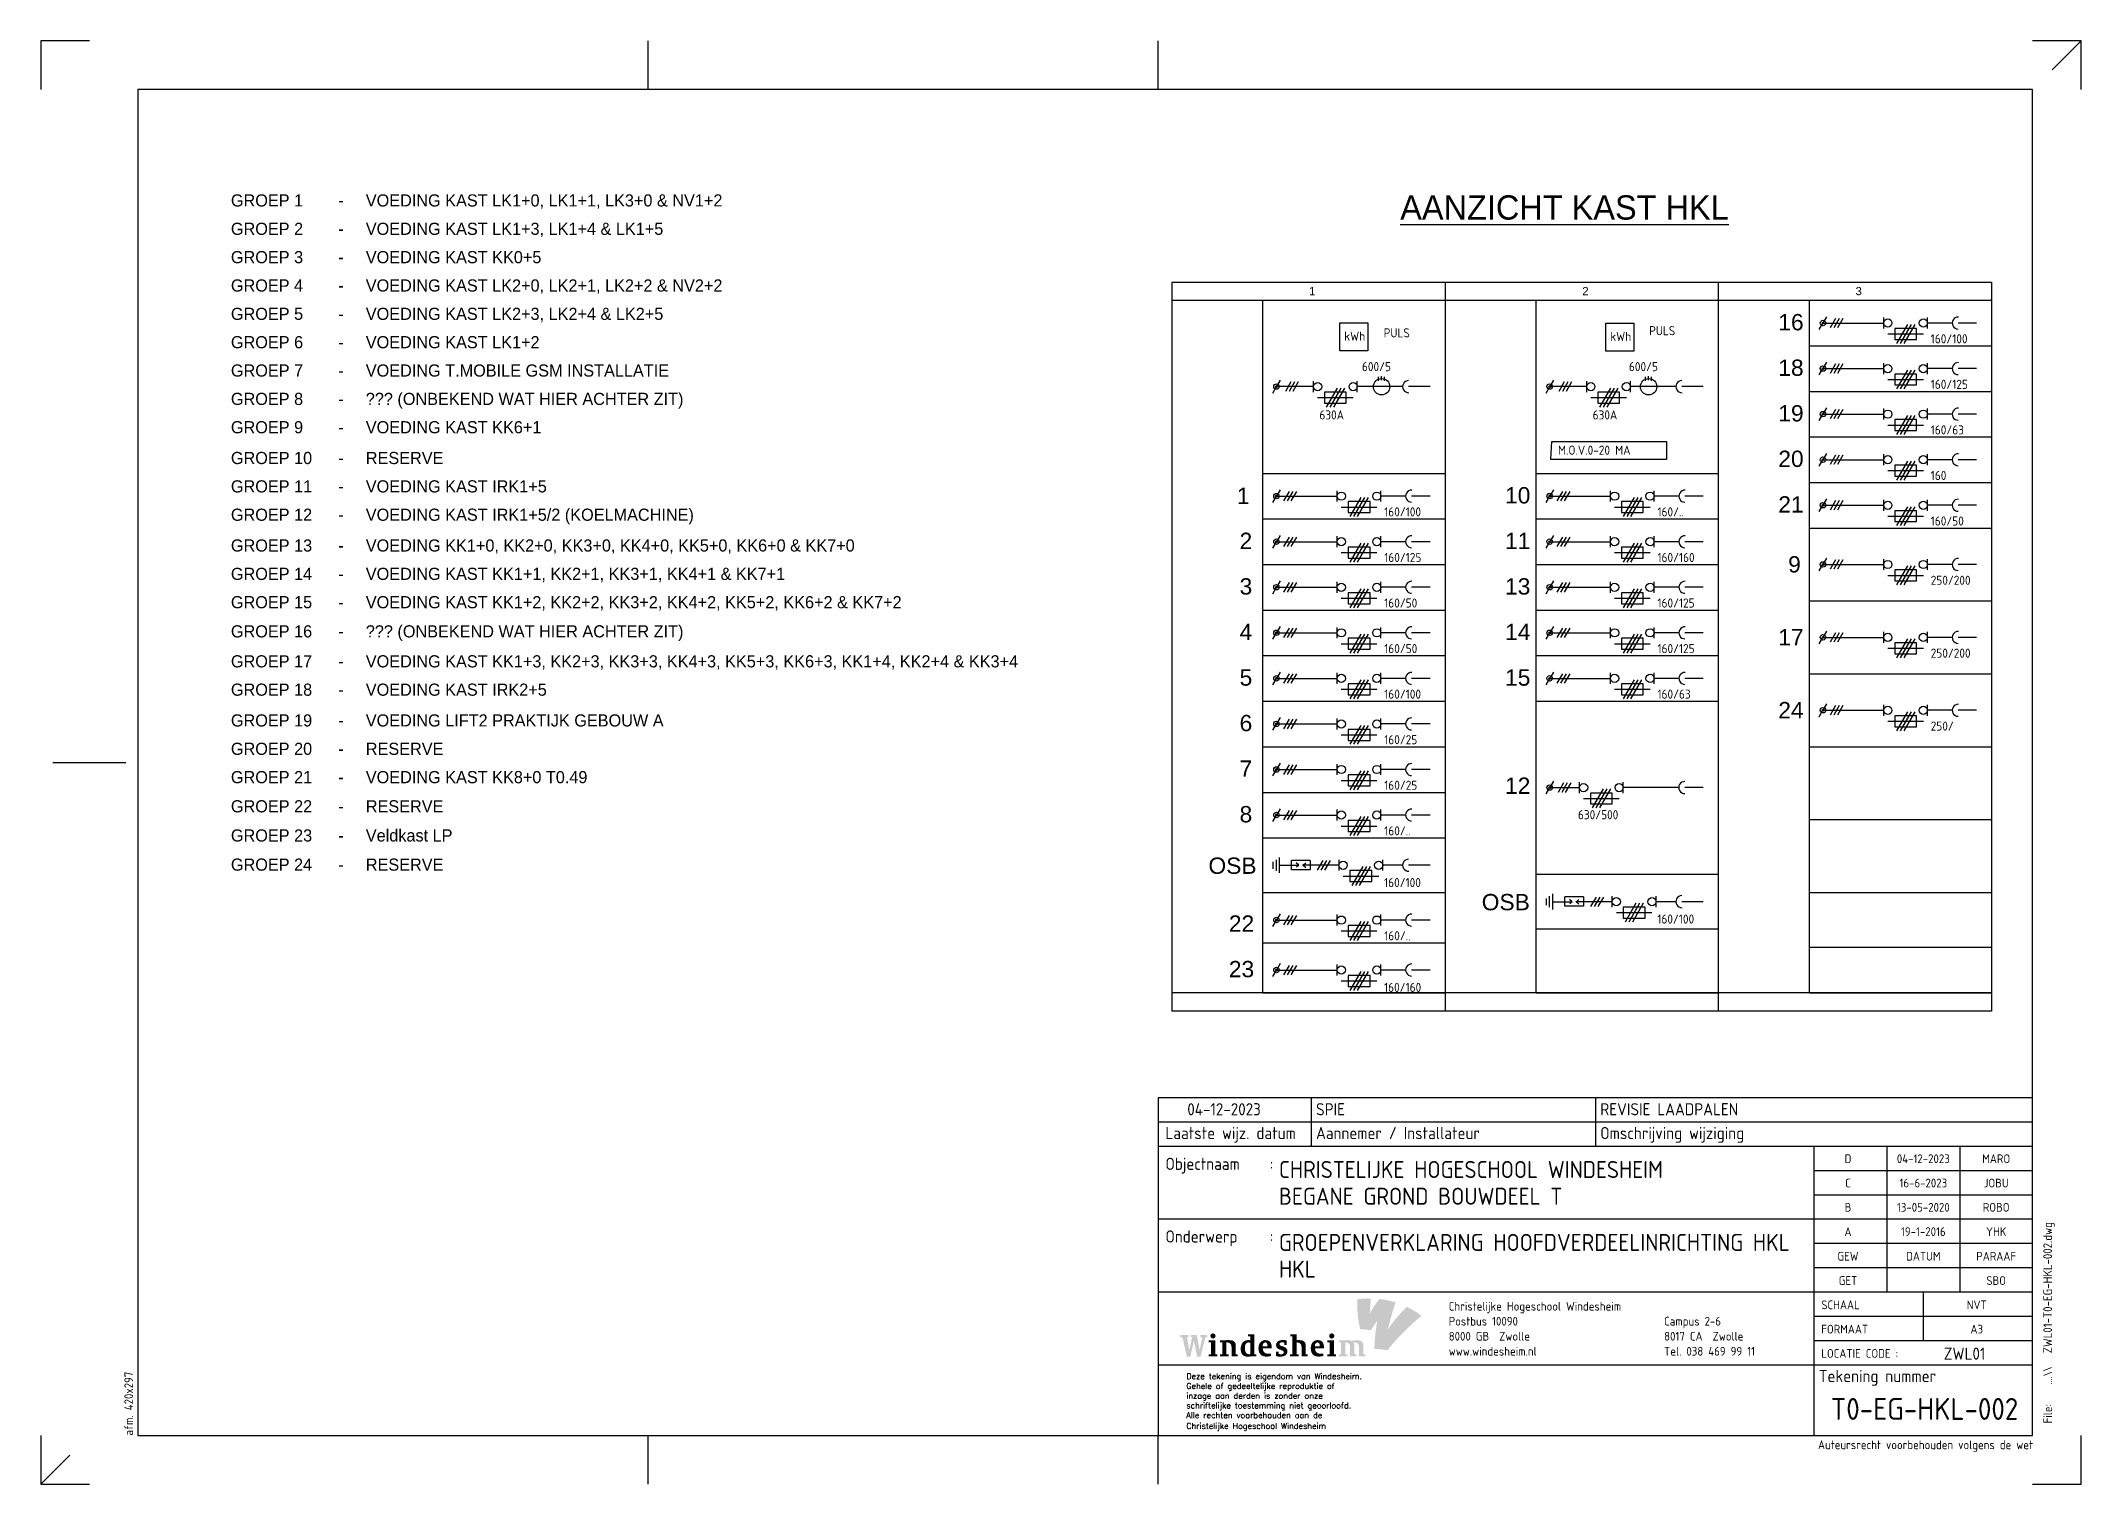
# Model space of a CAD drawing. Header units: millimetres. Extents: x 0 to 420, y 0 to 297.
import ezdxf
from ezdxf.enums import TextEntityAlignment as Align

# ---------------------------------------------------------------- set-up
doc = ezdxf.new("R2010")
doc.units = ezdxf.units.MM
doc.layers.get('0').update_dxf_attribs({"linetype": 'CONTINUOUS'})
for name, color, linetype in [('00att018', 1, 'CONTINUOUS'), ('00att025', 2, 'CONTINUOUS'), ('00att035', 3, 'CONTINUOUS'), ('00att050', 4, 'CONTINUOUS'), ('00kad018', 1, 'CONTINUOUS'), ('00kad025', 2, 'CONTINUOUS'), ('00kad070', 5, 'CONTINUOUS'), ('BL$2----_KADER', 7, 'CONTINUOUS'), ('BL$4----_STEMPEL', 7, 'CONTINUOUS'), ('EL6-----', 7, 'CONTINUOUS'), ('KAST AANZICHT', 1, 'CONTINUOUS'), ('LAAG_1', 160, 'CONTINUOUS')]:
    doc.layers.add(name, color=color, linetype=linetype)
doc.styles.add('BURO-035', font='BUROFONT.shx', dxfattribs={"height": 3.5})
doc.styles.add('BURO-050', font='BUROFONT.shx', dxfattribs={"height": 5})
doc.styles.add('EDU', font='ROMANS.SHX', dxfattribs={"height": 2.5})
doc.styles.add('ISO', font='isocp.shx')
doc.styles.add('NOOTER', font='arial.ttf')
doc.styles.get("Standard").update_dxf_attribs({"font": 'ISOCP'})

msp = doc.modelspace()

# ---------------------------------------------------------------- texts
at = {"layer": 'EL6-----', "color": 2, "style": 'BURO-035'}
for s, p in [('GROEP 1', (39.13, 262.91)), ('VOEDING KAST LK1+0, LK1+1, LK3+0 & NV1+2', (66.9, 262.91)), ('-', (61.23, 262.91)), ('GROEP 2', (39.13, 257.07)), ('-', (61.23, 257.07)), ('VOEDING KAST LK1+3, LK1+4 & LK1+5', (66.9, 257.07)), ('GROEP 3', (39.13, 251.24)), ('-', (61.23, 251.24)), ('VOEDING KAST KK0+5', (66.9, 251.24)), ('GROEP 4', (39.13, 245.41)), ('VOEDING KAST LK2+0, LK2+1, LK2+2 & NV2+2', (66.9, 245.41)), ('-', (61.23, 245.41)), ('GROEP 5', (39.13, 239.57)), ('-', (61.23, 239.57)), ('VOEDING KAST LK2+3, LK2+4 & LK2+5', (66.9, 239.57)), ('GROEP 6', (39.13, 233.74)), ('VOEDING KAST LK1+2', (66.9, 233.74)), ('-', (61.23, 233.74)), ('GROEP 7', (39.13, 227.91)), ('-', (61.23, 227.91)), ('VOEDING T.MOBILE GSM INSTALLATIE', (66.9, 227.91)), ('GROEP 8', (39.13, 222.07)), ('-', (61.23, 222.07)), ('??? (ONBEKEND WAT HIER ACHTER ZIT)', (66.9, 222.07)), ('GROEP 9', (39.13, 216.24)), ('VOEDING KAST KK6+1', (66.9, 216.24)), ('-', (61.23, 216.24)), ('GROEP 10', (39.13, 209.91)), ('-', (61.23, 209.91)), ('RESERVE', (66.9, 209.91)), ('GROEP 11', (39.13, 204.07)), ('VOEDING KAST IRK1+5', (66.9, 204.07)), ('-', (61.23, 204.07)), ('GROEP 12', (39.13, 198.24)), ('-', (61.23, 198.24)), ('VOEDING KAST IRK1+5/2 (KOELMACHINE)', (66.9, 198.24)), ('GROEP 13', (39.13, 191.91)), ('VOEDING KK1+0, KK2+0, KK3+0, KK4+0, KK5+0, KK6+0 & KK7+0', (66.9, 191.91)), ('-', (61.23, 191.91)), ('GROEP 14', (39.13, 186.07)), ('-', (61.23, 186.07)), ('VOEDING KAST KK1+1, KK2+1, KK3+1, KK4+1 & KK7+1', (66.9, 186.07)), ('GROEP 15', (39.13, 180.24)), ('-', (61.23, 180.24)), ('VOEDING KAST KK1+2, KK2+2, KK3+2, KK4+2, KK5+2, KK6+2 & KK7+2', (66.9, 180.24)), ('GROEP 16', (39.13, 174.24)), ('??? (ONBEKEND WAT HIER ACHTER ZIT)', (66.9, 174.24)), ('-', (61.23, 174.24)), ('GROEP 17', (39.13, 168.07)), ('-', (61.23, 168.07)), ('VOEDING KAST KK1+3, KK2+3, KK3+3, KK4+3, KK5+3, KK6+3, KK1+4, KK2+4 & KK3+4', (66.9, 168.07)), ('GROEP 18', (39.13, 162.24)), ('VOEDING KAST IRK2+5', (66.9, 162.24)), ('-', (61.23, 162.24)), ('GROEP 19', (39.13, 155.91)), ('-', (61.23, 155.91)), ('VOEDING LIFT2 PRAKTIJK GEBOUW A', (66.9, 155.91)), ('GROEP 20', (39.13, 150.07)), ('RESERVE', (66.9, 150.07)), ('-', (61.23, 150.07)), ('GROEP 21', (39.13, 144.24)), ('-', (61.23, 144.24)), ('VOEDING KAST KK8+0 T0.49', (66.9, 144.24)), ('GROEP 22', (39.13, 138.24)), ('-', (61.23, 138.24)), ('RESERVE', (66.9, 138.24)), ('GROEP 23', (39.13, 132.24)), ('Veldkast LP', (66.9, 132.24)), ('-', (61.23, 132.24)), ('GROEP 24', (39.13, 126.24)), ('-', (61.23, 126.24)), ('RESERVE', (66.9, 126.24))]:
    msp.add_text(s, height=2.5, dxfattribs=at).set_placement(p)
at = {"layer": 'KAST AANZICHT', "color": 4, "style": 'BURO-050'}
msp.add_text('%%UAANZICHT KAST HKL', height=5, dxfattribs=at).set_placement((279.83, 260.21))
at = {"layer": 'KAST AANZICHT', "style": 'NOOTER'}
for s, height, p in [('1', 1.68, (261.05, 244.66)), ('2', 1.68, (317.3, 244.66)), ('3', 1.68, (373.55, 244.66)), ('16', 3.359, (357.65, 237.43)), ('18', 3.359, (357.65, 228.06)), ('19', 3.359, (357.65, 218.68)), ('20', 3.359, (357.65, 209.31)), ('1', 3.36, (246.2, 201.7)), ('10', 3.359, (301.4, 201.81)), ('21', 3.359, (357.65, 199.93)), ('2', 3.36, (246.76, 192.43)), ('11', 3.359, (301.4, 192.43)), ('9', 3.36, (359.68, 187.6)), ('3', 3.36, (246.76, 183.06)), ('13', 3.359, (301.4, 183.06)), ('4', 3.36, (246.76, 173.68)), ('14', 3.359, (301.4, 173.68)), ('17', 3.359, (357.65, 172.6)), ('5', 3.36, (246.76, 164.31)), ('15', 3.359, (301.4, 164.31)), ('24', 3.359, (357.65, 157.6)), ('6', 3.36, (246.76, 154.93)), ('7', 3.36, (246.76, 145.56)), ('12', 3.359, (301.4, 142.05)), ('8', 3.36, (246.76, 136.18)), ('OSB', 3.359, (240.35, 125.59)), ('OSB', 3.359, (296.6, 118.09)), ('22', 3.359, (244.55, 113.68)), ('23', 3.359, (244.55, 104.31))]:
    msp.add_text(s, height=height, dxfattribs=at).set_placement(p)
at = {"layer": 'KAST AANZICHT', "linetype": 'Continuous'}
for s, height, p in [('kWh', 1.86, (268.31, 235.3)), ('PULS', 1.875, (276.42, 235.97)), ('kWh', 1.86, (323.07, 235.24)), ('PULS', 1.875, (331.06, 236.42)), ('160/100', 1.875, (389.03, 234.75)), ('600/5', 1.875, (271.95, 229.02)), ('600/5', 1.875, (326.91, 229.02)), ('160/125', 1.875, (389.03, 225.38)), ('630A', 1.875, (263.19, 219.08)), ('630A', 1.875, (319.44, 219.08)), ('160/63', 1.875, (389.03, 216)), ('M.O.V.0-20 MA', 1.875, (312.31, 211.83)), ('160', 1.875, (389.03, 206.63)), ('160/100', 1.875, (276.53, 199.13)), ('160/..', 1.875, (332.78, 199.13)), ('160/50', 1.875, (389.03, 197.25)), ('160/125', 1.875, (276.53, 189.75)), ('160/160', 1.875, (332.78, 189.75)), ('250/200', 1.875, (389.03, 185.06)), ('160/50', 1.875, (276.53, 180.38)), ('160/125', 1.875, (332.78, 180.38)), ('160/50', 1.875, (276.53, 171)), ('160/125', 1.875, (332.78, 171)), ('250/200', 1.875, (389.03, 170.06)), ('160/100', 1.875, (276.53, 161.63)), ('160/63', 1.875, (332.78, 161.63)), ('250/', 1.875, (389.03, 155.06)), ('160/25', 1.875, (276.53, 152.25)), ('160/25', 1.875, (276.53, 142.88)), ('630/500', 1.875, (316.41, 136.82)), ('160/..', 1.875, (276.53, 133.5)), ('160/100', 1.875, (276.5, 122.85)), ('160/..', 1.875, (276.53, 111.9)), ('160/100', 1.875, (332.75, 115.35)), ('160/160', 1.875, (276.5, 101.29))]:
    msp.add_text(s, height=height, dxfattribs=at).set_placement(p)

# ---------------------------------------------------------------- blocks, each defined once
blk = doc.blocks.new('a3-windesheim-hor')
at = {"layer": '00kad018', "color": 1}
for p, q in [((0, 297), (0, 287)), ((10, 297), (0, 297)), ((125, 287), (125, 297)), ((230, 287), (230, 297)), ((420, 297), (410, 297)), ((420, 297), (414, 291)), ((420, 287), (420, 297)), ((2.5, 148.5), (17.5, 148.5)), ((0, 10), (0, 0)), ((125, 0), (125, 10)), ((230, 0), (230, 10)), ((420, 0), (420, 10)), ((0, 0), (6, 6)), ((0, 0), (10, 0)), ((410, 0), (420, 0))]:
    blk.add_line(p, q, dxfattribs=at)
at = {"layer": '00kad070', "color": 5}
for p, q in [((20, 287), (20, 10)), ((410, 287), (20, 287)), ((410, 10), (410, 287)), ((20, 10), (410, 10))]:
    blk.add_line(p, q, dxfattribs=at)
at = {"layer": '00att018', "color": 1, "style": 'ISO'}
blk.add_text('afm. 420x297', height=1.8, rotation=90, dxfattribs=at).set_placement((19, 10))
blk.add_text('Auteursrecht voorbehouden volgens de wet', height=1.8, dxfattribs=at).set_placement((410.08, 7.2), align=Align.RIGHT)
blk = doc.blocks.new('AI9-BLK4')
at = {"layer": 'LAAG_1'}
h = blk.add_hatch(color=40, dxfattribs=at)
edge = h.paths.add_edge_path()
edge.add_spline(control_points=[(7.13, 7.18), (4.76, 4.71), (2.6, 2.64), (-0.67, -2.09), (0, 0.48), (1.33, 5.88), (2.58, 8.98), (0.66, 9.66), (-2.22, 10.26), (-4.13, 10.42), (-5.47, 8.84), (-7.52, 5.49), (-8.07, 4.43), (-8, 6.89), (-7.74, 9.27), (-7.64, 10.61), (-9.57, 10.7), (-11, 10.61), (-13.21, 10.31), (-13.29, 6), (-13.05, 2.03), (-12.01, -2), (-10.76, -2.09), (-7.6, -2.36), (-7.6, -2.36), (-7.12, -1.66), (-6.13, -0.03), (-4.98, 1.41), (-5.44, -0.9), (-5.87, -4.06), (-6.06, -7.16), (-6.12, -8.14), (-6.15, -9.12), (-6.16, -10.06), (-4.67, -10.18), (-0.96, -10.58), (-0.72, -10.61), (-0.72, -10.61), (-0.71, -10.6), (-0.71, -10.6), (-0.7, -10.59), (-0.7, -10.58), (-0.69, -10.58), (0.69, -8.77), (2.26, -6.96), (3.63, -5.5), (4.7, -4.37), (5.74, -3.33), (6.72, -2.37), (9.27, 0.11), (11.5, 2.08), (13.21, 3.49), (11.03, 5.13), (9.48, 6.13), (7.13, 7.18)], knot_values=[0, 0, 0, 0, 1, 1, 1, 2, 2, 2, 3, 3, 3, 4, 4, 4, 5, 5, 5, 6, 6, 6, 7, 7, 7, 8, 8, 8, 9, 9, 9, 10, 10, 10, 11, 11, 11, 12, 12, 12, 13, 13, 13, 14, 14, 14, 15, 15, 15, 16, 16, 16, 17, 17, 17, 18, 18, 18, 18], degree=3, periodic=0)
h = blk.add_hatch(color=154, dxfattribs=at)
edge = h.paths.add_edge_path()
edge.add_spline(control_points=[(-0.71, -10.6), (-0.71, -10.6), (-0.71, -10.6), (-0.71, -10.6), (-0.74, -10.63), (-0.72, -10.62), (-0.71, -10.6)], knot_values=[0, 0, 0, 0, 1, 1, 1, 2, 2, 2, 2], degree=3, periodic=0)
h = blk.add_hatch(color=154, dxfattribs=at)
edge = h.paths.add_edge_path()
edge.add_spline(control_points=[(-0.71, -10.6), (-0.71, -10.6), (-0.7, -10.6), (-0.7, -10.6), (-0.67, -10.57), (-0.69, -10.59), (-0.71, -10.6)], knot_values=[0, 0, 0, 0, 1, 1, 1, 2, 2, 2, 2], degree=3, periodic=0)
blk = doc.blocks.new('AI9-BLK3')
at = {"layer": 'LAAG_1'}
h = blk.add_hatch(color=154, dxfattribs=at)
edge = h.paths.add_edge_path()
edge.add_spline(control_points=[(-27.78, 3.24), (-27.78, 3.24), (-29.75, -4.72), (-29.75, -4.72), (-29.75, -4.72), (-31.22, -4.72), (-31.22, -4.72), (-31.22, -4.72), (-32.46, 1.79), (-32.46, 1.79), (-32.46, 1.79), (-33.95, -4.72), (-33.95, -4.72), (-33.95, -4.72), (-35.41, -4.72), (-35.41, -4.72), (-35.41, -4.72), (-37.24, 3.24), (-37.24, 3.24), (-37.24, 3.24), (-38.03, 3.24), (-38.03, 3.24), (-38.03, 3.24), (-38.03, 4.16), (-38.03, 4.16), (-38.03, 4.16), (-34.81, 4.16), (-34.81, 4.16), (-34.81, 4.16), (-34.81, 3.24), (-34.81, 3.24), (-34.81, 3.24), (-35.38, 3.24), (-35.38, 3.24), (-35.38, 3.24), (-34.43, -2.11), (-34.43, -2.11), (-34.43, -2.11), (-33.18, 3.26), (-33.18, 3.26), (-33.18, 3.26), (-33.73, 3.26), (-33.73, 3.26), (-33.73, 3.26), (-33.73, 4.16), (-33.73, 4.16), (-33.73, 4.16), (-31.32, 4.16), (-31.32, 4.16), (-31.32, 4.16), (-30.15, -2.11), (-30.15, -2.11), (-30.15, -2.11), (-29.03, 3.24), (-29.03, 3.24), (-29.03, 3.24), (-29.84, 3.24), (-29.84, 3.24), (-29.84, 3.24), (-29.84, 4.16), (-29.84, 4.16), (-29.84, 4.16), (-27.18, 4.16), (-27.18, 4.16), (-27.18, 4.16), (-27.18, 3.24), (-27.18, 3.24), (-27.18, 3.24), (-27.78, 3.24), (-27.78, 3.24)], knot_values=[0, 0, 0, 0, 1, 1, 1, 2, 2, 2, 3, 3, 3, 4, 4, 4, 5, 5, 5, 6, 6, 6, 7, 7, 7, 8, 8, 8, 9, 9, 9, 10, 10, 10, 11, 11, 11, 12, 12, 12, 13, 13, 13, 14, 14, 14, 15, 15, 15, 16, 16, 16, 17, 17, 17, 18, 18, 18, 19, 19, 19, 20, 20, 20, 21, 21, 21, 22, 22, 22, 23, 23, 23, 23], degree=3, periodic=0)
h = blk.add_hatch(color=154, dxfattribs=at)
edge = h.paths.add_edge_path()
edge.add_spline(control_points=[(-26.42, -4.7), (-26.42, -4.7), (-26.42, -3.87), (-26.42, -3.87), (-26.42, -3.87), (-25.47, -3.87), (-25.47, -3.87), (-25.47, -3.87), (-25.47, 1.17), (-25.47, 1.17), (-25.47, 1.17), (-26.42, 1.17), (-26.42, 1.17), (-26.42, 1.17), (-26.42, 1.99), (-26.42, 1.99), (-26.42, 1.99), (-23.75, 1.99), (-23.75, 1.99), (-23.75, 1.99), (-23.75, -3.87), (-23.75, -3.87), (-23.75, -3.87), (-22.88, -3.87), (-22.88, -3.87), (-22.88, -3.87), (-22.88, -4.7), (-22.88, -4.7), (-22.88, -4.7), (-26.42, -4.7), (-26.42, -4.7)], knot_values=[0, 0, 0, 0, 1, 1, 1, 2, 2, 2, 3, 3, 3, 4, 4, 4, 5, 5, 5, 6, 6, 6, 7, 7, 7, 8, 8, 8, 9, 9, 9, 10, 10, 10, 10], degree=3, periodic=0)
edge = h.paths.add_edge_path()
edge.add_spline(control_points=[(-24.66, 2.67), (-25.25, 2.67), (-25.71, 3.15), (-25.71, 3.74), (-25.71, 4.33), (-25.25, 4.79), (-24.66, 4.79), (-24.07, 4.79), (-23.58, 4.33), (-23.58, 3.74), (-23.58, 3.15), (-24.07, 2.67), (-24.66, 2.67)], knot_values=[0, 0, 0, 0, 1, 1, 1, 2, 2, 2, 3, 3, 3, 4, 4, 4, 4], degree=3, periodic=0)
h = blk.add_hatch(color=154, dxfattribs=at)
edge = h.paths.add_edge_path()
edge.add_spline(control_points=[(-17.02, -4.7), (-17.02, -4.7), (-17.02, -0.94), (-17.02, -0.94), (-17.02, -0.3), (-17.19, 0.21), (-17.5, 0.52), (-17.87, 0.9), (-18.34, 1.07), (-18.89, 1.07), (-18.95, 1.07), (-19.03, 1.07), (-19.09, 1.06), (-19.09, 1.06), (-19.09, -3.87), (-19.09, -3.87), (-19.09, -3.87), (-18.24, -3.87), (-18.24, -3.87), (-18.24, -3.87), (-18.24, -4.7), (-18.24, -4.7), (-18.24, -4.7), (-21.72, -4.7), (-21.72, -4.7), (-21.72, -4.7), (-21.72, -3.87), (-21.72, -3.87), (-21.72, -3.87), (-20.8, -3.87), (-20.8, -3.87), (-20.8, -3.87), (-20.8, 1.17), (-20.8, 1.17), (-20.8, 1.17), (-21.72, 1.17), (-21.72, 1.17), (-21.72, 1.17), (-21.72, 1.99), (-21.72, 1.99), (-21.72, 1.99), (-19.44, 1.99), (-19.44, 1.99), (-19.15, 1.99), (-18.89, 2.03), (-18.56, 2.03), (-16.96, 2.03), (-16.32, 1.86), (-15.88, 1.41), (-15.46, 1), (-15.3, 0.57), (-15.3, -0.15), (-15.3, -0.15), (-15.3, -3.87), (-15.3, -3.87), (-15.3, -3.87), (-14.5, -3.87), (-14.5, -3.87), (-14.5, -3.87), (-14.5, -4.7), (-14.5, -4.7), (-14.5, -4.7), (-17.02, -4.7), (-17.02, -4.7)], knot_values=[0, 0, 0, 0, 1, 1, 1, 2, 2, 2, 3, 3, 3, 4, 4, 4, 5, 5, 5, 6, 6, 6, 7, 7, 7, 8, 8, 8, 9, 9, 9, 10, 10, 10, 11, 11, 11, 12, 12, 12, 13, 13, 13, 14, 14, 14, 15, 15, 15, 16, 16, 16, 17, 17, 17, 18, 18, 18, 19, 19, 19, 20, 20, 20, 21, 21, 21, 21], degree=3, periodic=0)
h = blk.add_hatch(color=154, dxfattribs=at)
edge = h.paths.add_edge_path(flags=16)
edge.add_spline(control_points=[(-6.76, -4.7), (-6.76, -4.7), (-6.76, -3.87), (-6.76, -3.87), (-6.76, -3.87), (-7.62, -3.87), (-7.62, -3.87), (-7.62, -3.87), (-7.62, 4.46), (-7.62, 4.46), (-7.62, 4.46), (-10.2, 4.46), (-10.2, 4.46), (-10.2, 4.46), (-10.2, 3.64), (-10.2, 3.64), (-10.2, 3.64), (-9.32, 3.64), (-9.32, 3.64), (-9.32, 3.64), (-9.32, 1.95), (-9.32, 1.95), (-9.59, 2), (-9.79, 2.04), (-10.19, 2.04), (-11.95, 2.04), (-13.23, 0.68), (-13.23, -1.45), (-13.23, -3.83), (-12.29, -4.77), (-10.28, -4.77), (-9.86, -4.77), (-9.32, -4.7), (-9.12, -4.7), (-9.12, -4.7), (-6.76, -4.7), (-6.76, -4.7)], knot_values=[0, 0, 0, 0, 1, 1, 1, 2, 2, 2, 3, 3, 3, 4, 4, 4, 5, 5, 5, 6, 6, 6, 7, 7, 7, 8, 8, 8, 9, 9, 9, 10, 10, 10, 11, 11, 11, 12, 12, 12, 12], degree=3, periodic=0)
edge = h.paths.add_edge_path()
edge.add_spline(control_points=[(-9.28, -3.73), (-9.49, -3.76), (-9.62, -3.78), (-9.79, -3.78), (-10.77, -3.78), (-11.52, -3.12), (-11.52, -1.21), (-11.52, 0.4), (-10.88, 1.06), (-10, 1.06), (-9.71, 1.06), (-9.48, 1.02), (-9.28, 0.97), (-9.28, 0.97), (-9.28, -3.73), (-9.28, -3.73)], knot_values=[0, 0, 0, 0, 1, 1, 1, 2, 2, 2, 3, 3, 3, 4, 4, 4, 5, 5, 5, 5], degree=3, periodic=0)
h = blk.add_hatch(color=154, dxfattribs=at)
edge = h.paths.add_edge_path(flags=16)
edge.add_spline(control_points=[(-0.43, -1.4), (-0.43, 1.03), (-1.16, 2.05), (-3.05, 2.05), (-4.8, 2.05), (-5.93, 0.7), (-5.93, -1.35), (-5.93, -3.59), (-4.75, -4.76), (-2.66, -4.76), (-1.92, -4.76), (-1.25, -4.65), (-0.71, -4.43), (-0.71, -4.43), (-0.71, -3.47), (-0.71, -3.47), (-1.15, -3.57), (-1.59, -3.59), (-2.01, -3.59), (-3.43, -3.59), (-4.18, -2.54), (-4.18, -1.4), (-4.18, -1.4), (-0.43, -1.4), (-0.43, -1.4)], knot_values=[0, 0, 0, 0, 1, 1, 1, 2, 2, 2, 3, 3, 3, 4, 4, 4, 5, 5, 5, 6, 6, 6, 7, 7, 7, 8, 8, 8, 8], degree=3, periodic=0)
edge = h.paths.add_edge_path()
edge.add_spline(control_points=[(-2.19, -0.48), (-2.19, -0.48), (-4.21, -0.48), (-4.21, -0.48), (-4.21, 0.48), (-3.76, 1.08), (-3.17, 1.08), (-2.58, 1.08), (-2.19, 0.63), (-2.19, -0.48)], knot_values=[0, 0, 0, 0, 1, 1, 1, 2, 2, 2, 3, 3, 3, 3], degree=3, periodic=0)
h = blk.add_hatch(color=154, dxfattribs=at)
edge = h.paths.add_edge_path()
edge.add_spline(control_points=[(3.18, -4.79), (2.42, -4.79), (1.53, -4.63), (1.31, -4.55), (1.31, -4.55), (1.31, -2.67), (1.31, -2.67), (1.31, -2.67), (2.34, -2.67), (2.34, -2.67), (2.34, -2.67), (2.34, -3.62), (2.34, -3.62), (2.58, -3.7), (2.94, -3.79), (3.32, -3.79), (4.14, -3.79), (4.53, -3.52), (4.53, -3.03), (4.53, -2.53), (4.09, -2.3), (3.53, -2.1), (3.53, -2.1), (2.71, -1.81), (2.71, -1.81), (1.84, -1.5), (1.32, -0.99), (1.32, 0.08), (1.32, 1.19), (2.31, 2.08), (3.93, 2.08), (4.57, 2.08), (5.29, 2), (5.66, 1.88), (5.66, 1.88), (5.66, 0.04), (5.66, 0.04), (5.66, 0.04), (4.69, 0.04), (4.69, 0.04), (4.69, 0.04), (4.69, 1), (4.69, 1), (4.43, 1.07), (4.17, 1.11), (3.89, 1.11), (3.16, 1.11), (2.8, 0.83), (2.8, 0.37), (2.8, -0.04), (3.05, -0.24), (3.64, -0.43), (3.64, -0.43), (4.44, -0.7), (4.44, -0.7), (5.37, -1.01), (6, -1.57), (6, -2.6), (6, -4), (4.84, -4.79), (3.18, -4.79)], knot_values=[0, 0, 0, 0, 1, 1, 1, 2, 2, 2, 3, 3, 3, 4, 4, 4, 5, 5, 5, 6, 6, 6, 7, 7, 7, 8, 8, 8, 9, 9, 9, 10, 10, 10, 11, 11, 11, 12, 12, 12, 13, 13, 13, 14, 14, 14, 15, 15, 15, 16, 16, 16, 17, 17, 17, 18, 18, 18, 19, 19, 19, 20, 20, 20, 20], degree=3, periodic=0)
h = blk.add_hatch(color=154, dxfattribs=at)
edge = h.paths.add_edge_path()
edge.add_spline(control_points=[(11.81, -4.7), (11.81, -4.7), (11.81, -1.02), (11.81, -1.02), (11.81, -0.32), (11.67, 0.19), (11.34, 0.52), (10.95, 0.91), (10.48, 1.07), (9.97, 1.07), (9.88, 1.07), (9.79, 1.06), (9.75, 1.06), (9.75, 1.06), (9.75, -3.87), (9.75, -3.87), (9.75, -3.87), (10.59, -3.87), (10.59, -3.87), (10.59, -3.87), (10.59, -4.7), (10.59, -4.7), (10.59, -4.7), (7.11, -4.7), (7.11, -4.7), (7.11, -4.7), (7.11, -3.87), (7.11, -3.87), (7.11, -3.87), (8.03, -3.87), (8.03, -3.87), (8.03, -3.87), (8.03, 3.64), (8.03, 3.64), (8.03, 3.64), (7.16, 3.64), (7.16, 3.64), (7.16, 3.64), (7.16, 4.46), (7.16, 4.46), (7.16, 4.46), (9.75, 4.46), (9.75, 4.46), (9.75, 4.46), (9.75, 1.99), (9.75, 1.99), (9.93, 2), (10.23, 2.03), (10.54, 2.03), (11.88, 2.03), (12.52, 1.84), (12.96, 1.4), (13.39, 0.97), (13.53, 0.51), (13.53, -0.15), (13.53, -0.15), (13.53, -3.87), (13.53, -3.87), (13.53, -3.87), (14.34, -3.87), (14.34, -3.87), (14.34, -3.87), (14.34, -4.7), (14.34, -4.7), (14.34, -4.7), (11.81, -4.7), (11.81, -4.7)], knot_values=[0, 0, 0, 0, 1, 1, 1, 2, 2, 2, 3, 3, 3, 4, 4, 4, 5, 5, 5, 6, 6, 6, 7, 7, 7, 8, 8, 8, 9, 9, 9, 10, 10, 10, 11, 11, 11, 12, 12, 12, 13, 13, 13, 14, 14, 14, 15, 15, 15, 16, 16, 16, 17, 17, 17, 18, 18, 18, 19, 19, 19, 20, 20, 20, 21, 21, 21, 22, 22, 22, 22], degree=3, periodic=0)
h = blk.add_hatch(color=154, dxfattribs=at)
edge = h.paths.add_edge_path(flags=16)
edge.add_spline(control_points=[(21.09, -1.4), (21.09, 1.03), (20.36, 2.05), (18.47, 2.05), (16.72, 2.05), (15.6, 0.7), (15.6, -1.35), (15.6, -3.59), (16.77, -4.76), (18.87, -4.76), (19.6, -4.76), (20.27, -4.65), (20.81, -4.43), (20.81, -4.43), (20.81, -3.47), (20.81, -3.47), (20.37, -3.57), (19.93, -3.59), (19.52, -3.59), (18.09, -3.59), (17.35, -2.54), (17.35, -1.4), (17.35, -1.4), (21.09, -1.4), (21.09, -1.4)], knot_values=[0, 0, 0, 0, 1, 1, 1, 2, 2, 2, 3, 3, 3, 4, 4, 4, 5, 5, 5, 6, 6, 6, 7, 7, 7, 8, 8, 8, 8], degree=3, periodic=0)
edge = h.paths.add_edge_path()
edge.add_spline(control_points=[(19.33, -0.48), (19.33, -0.48), (17.31, -0.48), (17.31, -0.48), (17.31, 0.48), (17.76, 1.08), (18.35, 1.08), (18.94, 1.08), (19.33, 0.63), (19.33, -0.48)], knot_values=[0, 0, 0, 0, 1, 1, 1, 2, 2, 2, 3, 3, 3, 3], degree=3, periodic=0)
h = blk.add_hatch(color=154, dxfattribs=at)
edge = h.paths.add_edge_path()
edge.add_spline(control_points=[(22.47, -4.7), (22.47, -4.7), (22.47, -3.87), (22.47, -3.87), (22.47, -3.87), (23.42, -3.87), (23.42, -3.87), (23.42, -3.87), (23.42, 1.17), (23.42, 1.17), (23.42, 1.17), (22.47, 1.17), (22.47, 1.17), (22.47, 1.17), (22.47, 1.99), (22.47, 1.99), (22.47, 1.99), (25.13, 1.99), (25.13, 1.99), (25.13, 1.99), (25.13, -3.87), (25.13, -3.87), (25.13, -3.87), (26, -3.87), (26, -3.87), (26, -3.87), (26, -4.7), (26, -4.7), (26, -4.7), (22.47, -4.7), (22.47, -4.7)], knot_values=[0, 0, 0, 0, 1, 1, 1, 2, 2, 2, 3, 3, 3, 4, 4, 4, 5, 5, 5, 6, 6, 6, 7, 7, 7, 8, 8, 8, 9, 9, 9, 10, 10, 10, 10], degree=3, periodic=0)
edge = h.paths.add_edge_path()
edge.add_spline(control_points=[(24.23, 2.67), (23.64, 2.67), (23.18, 3.15), (23.18, 3.74), (23.18, 4.33), (23.64, 4.79), (24.23, 4.79), (24.82, 4.79), (25.31, 4.33), (25.31, 3.74), (25.31, 3.15), (24.82, 2.67), (24.23, 2.67)], knot_values=[0, 0, 0, 0, 1, 1, 1, 2, 2, 2, 3, 3, 3, 4, 4, 4, 4], degree=3, periodic=0)
h = blk.add_hatch(color=154, dxfattribs=at)
edge = h.paths.add_edge_path()
edge.add_spline(control_points=[(35.52, -4.7), (35.52, -4.7), (35.52, -0.89), (35.52, -0.89), (35.52, -0.3), (35.34, 0.21), (35.04, 0.52), (34.66, 0.9), (34.24, 1.07), (33.55, 1.07), (33.41, 1.07), (33.28, 1.05), (33.17, 1.03), (33.4, 0.83), (33.52, 0.35), (33.52, -0.07), (33.52, -0.07), (33.52, -3.87), (33.52, -3.87), (33.52, -3.87), (34.3, -3.87), (34.3, -3.87), (34.3, -3.87), (34.3, -4.7), (34.3, -4.7), (34.3, -4.7), (31.82, -4.7), (31.82, -4.7), (31.82, -4.7), (31.82, -0.89), (31.82, -0.89), (31.82, -0.18), (31.64, 0.24), (31.34, 0.53), (30.95, 0.92), (30.5, 1.07), (30.01, 1.07), (29.96, 1.07), (29.9, 1.06), (29.8, 1.06), (29.8, 1.06), (29.8, -3.87), (29.8, -3.87), (29.8, -3.87), (30.64, -3.87), (30.64, -3.87), (30.64, -3.87), (30.64, -4.7), (30.64, -4.7), (30.64, -4.7), (27.17, -4.7), (27.17, -4.7), (27.17, -4.7), (27.17, -3.87), (27.17, -3.87), (27.17, -3.87), (28.09, -3.87), (28.09, -3.87), (28.09, -3.87), (28.09, 1.17), (28.09, 1.17), (28.09, 1.17), (27.17, 1.17), (27.17, 1.17), (27.17, 1.17), (27.17, 1.99), (27.17, 1.99), (27.17, 1.99), (29.58, 1.99), (29.58, 1.99), (29.86, 1.99), (30.2, 2.03), (30.42, 2.03), (31.35, 2.03), (31.94, 1.93), (32.49, 1.67), (32.96, 1.86), (33.67, 2.01), (34.45, 2.01), (35.63, 2.01), (36.25, 1.82), (36.67, 1.4), (37.08, 0.99), (37.23, 0.53), (37.23, -0.08), (37.23, -0.08), (37.23, -3.87), (37.23, -3.87), (37.23, -3.87), (38.03, -3.87), (38.03, -3.87), (38.03, -3.87), (38.03, -4.7), (38.03, -4.7), (38.03, -4.7), (35.52, -4.7), (35.52, -4.7)], knot_values=[0, 0, 0, 0, 1, 1, 1, 2, 2, 2, 3, 3, 3, 4, 4, 4, 5, 5, 5, 6, 6, 6, 7, 7, 7, 8, 8, 8, 9, 9, 9, 10, 10, 10, 11, 11, 11, 12, 12, 12, 13, 13, 13, 14, 14, 14, 15, 15, 15, 16, 16, 16, 17, 17, 17, 18, 18, 18, 19, 19, 19, 20, 20, 20, 21, 21, 21, 22, 22, 22, 23, 23, 23, 24, 24, 24, 25, 25, 25, 26, 26, 26, 27, 27, 27, 28, 28, 28, 29, 29, 29, 30, 30, 30, 31, 31, 31, 32, 32, 32, 32], degree=3, periodic=0)
blk = doc.blocks.new('CHW_ONDERHOEK')
at = {"layer": '00kad025', "color": 2}
for p, q in [((-190, 79.5), (-190, 69.5)), ((-10, 79.5), (-190, 79.5)), ((-158.5, 79.5), (-158.5, 69.5)), ((-100, 79.5), (-100, 69.5)), ((-10, 74.5), (-190, 74.5)), ((-40, 69.5), (-40, 39.5)), ((-25, 69.5), (-25, 39.5)), ((-10, 64.5), (-55, 64.5)), ((-10, 59.5), (-55, 59.5)), ((-10, 54.5), (-55, 54.5)), ((-10, 49.5), (-55, 49.5)), ((-32.5, 39.5), (-32.5, 34.5)), ((-32.5, 34.5), (-32.5, 29.5))]:
    blk.add_line(p, q, dxfattribs=at)
at = {"layer": '00kad070', "color": 5}
for p, q in [((-10, 69.5), (-190, 69.5)), ((-190, 69.5), (-190, 10)), ((-55, 69.5), (-55, 10)), ((-55, 54.5), (-190, 54.5)), ((-10, 44.5), (-55, 44.5)), ((-10, 39.5), (-190, 39.5)), ((-10, 34.5), (-55, 34.5)), ((-10, 29.5), (-55, 29.5)), ((-55, 24.5), (-190, 24.5)), ((-10, 24.5), (-55, 24.5))]:
    blk.add_line(p, q, dxfattribs=at)
at = {"color": 7, "xscale": 0.5, "yscale": 0.5, "zscale": 0.5}
for name, p in [('AI9-BLK4', (-142.4, 32.89)), ('AI9-BLK3', (-166.39, 28.63))]:
    blk.add_blockref(name, p, dxfattribs=at)
at = {"color": 1, "style": 'ISO'}
for s, p in [('Christelijke Hogeschool Windesheim', (-130.19, 35.71)), ('Postbus 10090', (-130.19, 32.63)), ('Campus 2-6', (-85.85, 32.63)), ('8000 GB  Zwolle', (-130.19, 29.54)), ('8017 CA  Zwolle', (-85.85, 29.54)), ('www.windesheim.nl', (-130.19, 26.45)), ('Tel. 038 469 99 11', (-85.85, 26.45))]:
    blk.add_text(s, height=1.8, dxfattribs=at).set_placement(p)
at = {"layer": '00att018', "color": 1, "style": 'ISO'}
for s, p in [('GEW', (-48, 46)), ('DATUM', (-32.5, 46)), ('PARAAF', (-17.5, 46)), ('GET', (-48, 41))]:
    blk.add_text(s, height=1.8, dxfattribs=at).set_placement(p, align=Align.CENTER)
for s, p in [('SCHAAL', (-53.5, 36)), ('FORMAAT', (-53.5, 31))]:
    blk.add_text(s, height=1.8, dxfattribs=at).set_placement(p)
at = {"layer": '00att018', "color": 1, "linetype": 'Continuous', "style": 'EDU'}
for s, p in [('Deze tekening is eigendom van Windesheim.', (-184.2, 21.6)), ('Gehele of gedeeltelijke reproduktie of', (-184.2, 19.6)), ('inzage aan derden is zonder onze', (-184.2, 17.6)), ('schriftelijke toestemming niet geoorloofd.', (-184.2, 15.6)), ('Alle rechten voorbehouden aan de', (-184.2, 13.6)), ('Christelijke Hogeschool Windesheim', (-184.2, 11.38))]:
    blk.add_text(s, height=1.2, dxfattribs=at).set_placement(p)
at = {"layer": '00att018', "color": 1, "style": 'ISO', "width": 0.9}
blk.add_text('....\\\\', height=1.8, rotation=90, dxfattribs=at).set_placement((-6, 20.5))
at = {"layer": '00att018', "color": 1, "style": 'ISO'}
blk.add_text('File:', height=1.8, rotation=90, dxfattribs=at).set_placement((-6, 12.5))
for tag, p in [('WZ_CODED', (-48, 66.07)), ('WZ_DATUMD', (-32.5, 66.07)), ('WZ_WZGOEDD', (-17.5, 66.07)), ('WZ_CODEC', (-48, 61.07)), ('WZ_DATUMC', (-32.5, 61.07)), ('WZ_WZGOEDC', (-17.5, 61.07)), ('WZ_CODEB', (-48, 56.07)), ('WZ_DATUMB', (-32.5, 56.07)), ('WZ_WZGOEDB', (-17.5, 56.07)), ('WZ_CODEA', (-48, 51.07)), ('WZ_DATUMA', (-32.5, 51.07)), ('WZ_WZGOEDA', (-17.5, 51.07)), ('TKDATCREAT', (-32.5, 41)), ('TKINIT', (-17.5, 41)), ('TKSCHAAL', (-21.5, 36)), ('TKFORMAAT', (-21.5, 31))]:
    blk.add_attdef(tag, text='', height=1.8, dxfattribs=at).set_placement(p, align=Align.CENTER)
blk.add_attdef('DWGNAME', (-6, 26.93), '', height=1.8, rotation=90, dxfattribs=at)
at = {"layer": '00att025', "color": 2, "style": 'ISO'}
for s, p in [('Objectnaam', (-188.5, 64.67)), ('Onderwerp', (-188.5, 49.72)), ('Tekening nummer', (-54, 21))]:
    blk.add_text(s, height=2.5, dxfattribs=at).set_placement(p)
at = {"layer": '00att025', "style": 'ISO'}
for p in [(-167.02, 64.67), (-167.02, 49.78)]:
    blk.add_text(':', height=2.5, dxfattribs=at).set_placement(p)
at = {"layer": '00att025', "color": 1, "style": 'ISO'}
blk.add_text('LOCATIE CODE :', height=1.8, dxfattribs=at).set_placement((-53.5, 26))
at = {"layer": '00att025', "color": 2, "style": 'ISO'}
for tag, p in [('WZ_DATUM', (-184, 75.9)), ('WZ_AANNEMER_INSTALATEUR', (-157.5, 75.9)), ('WZ_OMSCHR', (-99, 75.9))]:
    blk.add_attdef(tag, p, '', height=2.5, dxfattribs=at)
at = {"layer": '00att025', "color": 3, "style": 'ISO'}
blk.add_attdef('TKVRIJ2', text='', height=2.5, dxfattribs=at).set_placement((-24, 25.62), align=Align.CENTER)
at = {"layer": '00att035', "color": 3, "style": 'ISO'}
for s, p in [('Laatste wijz. datum', (-188.5, 71)), ('Aannemer / Installateur', (-157.5, 71)), ('Omschrijving wijziging', (-99, 71))]:
    blk.add_text(s, height=2.5, dxfattribs=at).set_placement(p)
for tag, p in [('PROMSCHR', (-165.14, 63)), ('TK1OMSCHR', (-165.14, 57.5)), ('TK2OMSCHR', (-165.14, 48)), ('TKVRIJ1', (-165.14, 42.5))]:
    blk.add_attdef(tag, p, '', height=3.5, dxfattribs=at)
at = {"layer": '00att050', "color": 4, "style": 'ISO'}
blk.add_attdef('TKFASE', text='', height=5, dxfattribs=at).set_placement((-14.5, 82), align=Align.RIGHT)
blk.add_attdef('TKTEKNR', text='', height=5, dxfattribs=at).set_placement((-32.25, 13.23), align=Align.CENTER)

# ---------------------------------------------------------------- linework, layer by layer
at = {"layer": 'KAST AANZICHT', "linetype": 'Continuous'}
for p, q in [((232.8, 247.36), (232.8, 97.36)), ((232.8, 247.36), (289.05, 247.36)), ((232.8, 243.61), (289.05, 243.61)), ((251.55, 101.11), (251.55, 243.61)), ((251.55, 243.61), (289.05, 243.61)), ((289.05, 247.36), (289.05, 97.36)), ((289.05, 247.36), (289.05, 97.36)), ((289.05, 247.36), (345.3, 247.36)), ((289.05, 243.61), (345.3, 243.61)), ((307.8, 101.11), (307.8, 243.61)), ((307.8, 243.61), (345.3, 243.61)), ((345.3, 247.36), (345.3, 97.36)), ((345.3, 247.36), (345.3, 97.36)), ((345.3, 247.36), (401.55, 247.36)), ((345.3, 243.61), (401.55, 243.61)), ((364.05, 101.11), (364.05, 243.61)), ((364.05, 243.61), (401.55, 243.61)), ((401.55, 247.36), (401.55, 97.36)), ((367.6, 240.23), (366.85, 238.93)), ((369.46, 239.89), (368.33, 237.94)), ((370.21, 239.89), (369.08, 237.94)), ((370.96, 239.89), (369.83, 237.94)), ((379.36, 237.81), (379.36, 240.06)), ((388.36, 237.81), (388.36, 240.06)), ((267.42, 233.23), (267.42, 238.99)), ((267.42, 238.99), (273.18, 238.99)), ((273.18, 238.99), (273.18, 233.23)), ((322.18, 233.17), (322.18, 238.93)), ((322.18, 238.93), (327.94, 238.93)), ((327.94, 238.93), (327.94, 233.17)), ((366.09, 237.62), (366.85, 238.93)), ((366.85, 238.93), (379.36, 238.93)), ((380.2, 236.68), (387.51, 236.68)), ((386.11, 237.81), (381.61, 237.81)), ((381.61, 237.81), (381.61, 235.56)), ((381.61, 235.56), (386.11, 235.56)), ((384.23, 238.63), (381.98, 234.74)), ((384.98, 238.63), (382.73, 234.74)), ((385.73, 238.63), (383.48, 234.74)), ((386.11, 235.56), (386.11, 237.81)), ((393.44, 238.93), (388.36, 238.93)), ((398.46, 238.93), (394.68, 238.93)), ((273.18, 233.23), (267.42, 233.23)), ((327.94, 233.17), (322.18, 233.17)), ((364.05, 234.24), (401.55, 234.24)), ((364.05, 234.24), (401.55, 234.24)), ((255.1, 227.15), (254.35, 225.84)), ((261.98, 224.72), (261.98, 226.97)), ((270.98, 224.72), (270.98, 226.97)), ((275.37, 227.06), (275.37, 227.88)), ((275.99, 227.18), (275.99, 228)), ((276.57, 227.07), (276.57, 227.89)), ((311.35, 227.15), (310.6, 225.84)), ((318.23, 224.72), (318.23, 226.97)), ((327.23, 224.72), (327.23, 226.97)), ((330.33, 227.06), (330.33, 227.88)), ((330.96, 227.18), (330.96, 228)), ((331.54, 227.07), (331.54, 227.89)), ((366.09, 228.24), (366.85, 229.55)), ((367.6, 230.86), (366.85, 229.55)), ((366.85, 229.55), (379.36, 229.55)), ((369.46, 230.51), (368.33, 228.56)), ((370.21, 230.51), (369.08, 228.56)), ((370.96, 230.51), (369.83, 228.56)), ((379.36, 228.43), (379.36, 230.68)), ((380.2, 227.31), (387.51, 227.31)), ((386.11, 228.43), (381.61, 228.43)), ((381.61, 228.43), (381.61, 226.18)), ((384.23, 229.26), (381.98, 225.36)), ((384.98, 229.26), (382.73, 225.36)), ((385.73, 229.26), (383.48, 225.36)), ((386.11, 226.18), (386.11, 228.43)), ((388.36, 228.43), (388.36, 230.68)), ((393.44, 229.55), (388.36, 229.55)), ((398.46, 229.55), (394.68, 229.55)), ((253.59, 224.53), (254.35, 225.84)), ((261.98, 225.84), (254.35, 225.84)), ((257.33, 226.8), (256.21, 224.85)), ((258.08, 226.8), (256.96, 224.85)), ((258.83, 226.8), (257.71, 224.85)), ((262.82, 223.6), (270.14, 223.6)), ((268.73, 224.72), (264.23, 224.72)), ((264.23, 224.72), (264.23, 222.47)), ((266.86, 225.55), (264.61, 221.65)), ((267.61, 225.55), (265.36, 221.65)), ((268.36, 225.55), (266.11, 221.65)), ((268.73, 222.47), (268.73, 224.72)), ((280.31, 225.84), (270.98, 225.84)), ((285.96, 225.84), (281.55, 225.84)), ((285.96, 225.84), (281.62, 225.84)), ((285.96, 225.84), (281.66, 225.84)), ((309.84, 224.53), (310.6, 225.84)), ((318.23, 225.84), (310.6, 225.84)), ((313.58, 226.8), (312.46, 224.85)), ((314.33, 226.8), (313.21, 224.85)), ((315.08, 226.8), (313.96, 224.85)), ((319.07, 223.6), (326.39, 223.6)), ((324.98, 224.72), (320.48, 224.72)), ((320.48, 224.72), (320.48, 222.47)), ((323.11, 225.55), (320.86, 221.65)), ((323.86, 225.55), (321.61, 221.65)), ((324.61, 225.55), (322.36, 221.65)), ((324.98, 222.47), (324.98, 224.72)), ((336.56, 225.84), (327.23, 225.84)), ((342.21, 225.84), (337.8, 225.84)), ((342.21, 225.84), (337.87, 225.84)), ((342.21, 225.84), (337.91, 225.84)), ((364.05, 224.86), (401.55, 224.86)), ((364.05, 224.86), (401.55, 224.86)), ((381.61, 226.18), (386.11, 226.18)), ((264.23, 222.47), (268.73, 222.47)), ((320.48, 222.47), (324.98, 222.47)), ((366.09, 218.87), (366.85, 220.18)), ((367.6, 221.48), (366.85, 220.18)), ((366.85, 220.18), (379.36, 220.18)), ((369.46, 221.14), (368.33, 219.19)), ((370.21, 221.14), (369.08, 219.19)), ((370.96, 221.14), (369.83, 219.19)), ((379.36, 219.06), (379.36, 221.31)), ((386.11, 219.06), (381.61, 219.06)), ((381.61, 219.06), (381.61, 216.81)), ((384.23, 219.88), (381.98, 215.99)), ((384.98, 219.88), (382.73, 215.99)), ((385.73, 219.88), (383.48, 215.99)), ((386.11, 216.81), (386.11, 219.06)), ((388.36, 219.06), (388.36, 221.31)), ((393.44, 220.18), (388.36, 220.18)), ((398.46, 220.18), (394.68, 220.18)), ((310.86, 210.82), (311.01, 214.58)), ((311.01, 214.58), (334.62, 214.58)), ((334.62, 214.58), (334.62, 210.82)), ((364.05, 215.49), (401.55, 215.49)), ((364.05, 215.49), (401.55, 215.49)), ((380.2, 217.93), (387.51, 217.93)), ((381.61, 216.81), (386.11, 216.81)), ((334.62, 210.82), (310.86, 210.82)), ((366.09, 209.49), (366.85, 210.8)), ((367.6, 212.11), (366.85, 210.8)), ((366.85, 210.8), (379.36, 210.8)), ((369.46, 211.76), (368.33, 209.81)), ((370.21, 211.76), (369.08, 209.81)), ((370.96, 211.76), (369.83, 209.81)), ((379.36, 209.68), (379.36, 211.93)), ((384.23, 210.51), (381.98, 206.61)), ((384.98, 210.51), (382.73, 206.61)), ((385.73, 210.51), (383.48, 206.61)), ((388.36, 209.68), (388.36, 211.93)), ((393.44, 210.8), (388.36, 210.8)), ((398.46, 210.8), (394.68, 210.8)), ((251.55, 207.99), (289.05, 207.99)), ((251.55, 207.99), (289.05, 207.99)), ((307.8, 207.99), (345.3, 207.99)), ((307.8, 207.99), (345.3, 207.99)), ((364.05, 206.11), (401.55, 206.11)), ((364.05, 206.11), (401.55, 206.11)), ((380.2, 208.56), (387.51, 208.56)), ((386.11, 209.68), (381.61, 209.68)), ((381.61, 209.68), (381.61, 207.43)), ((381.61, 207.43), (386.11, 207.43)), ((386.11, 207.43), (386.11, 209.68)), ((253.59, 201.99), (254.35, 203.3)), ((255.1, 204.61), (254.35, 203.3)), ((254.35, 203.3), (266.86, 203.3)), ((256.96, 204.26), (255.83, 202.31)), ((257.71, 204.26), (256.58, 202.31)), ((258.46, 204.26), (257.33, 202.31)), ((266.86, 202.18), (266.86, 204.43)), ((273.61, 202.18), (269.11, 202.18)), ((269.11, 202.18), (269.11, 199.93)), ((271.73, 203.01), (269.48, 199.11)), ((272.48, 203.01), (270.23, 199.11)), ((273.23, 203.01), (270.98, 199.11)), ((273.61, 199.93), (273.61, 202.18)), ((275.86, 202.18), (275.86, 204.43)), ((280.94, 203.3), (275.86, 203.3)), ((285.96, 203.3), (282.18, 203.3)), ((309.84, 201.99), (310.6, 203.3)), ((311.35, 204.61), (310.6, 203.3)), ((310.6, 203.3), (323.11, 203.3)), ((313.21, 204.26), (312.08, 202.31)), ((313.96, 204.26), (312.83, 202.31)), ((314.71, 204.26), (313.58, 202.31)), ((323.11, 202.18), (323.11, 204.43)), ((329.86, 202.18), (325.36, 202.18)), ((325.36, 202.18), (325.36, 199.93)), ((327.98, 203.01), (325.73, 199.11)), ((328.73, 203.01), (326.48, 199.11)), ((329.48, 203.01), (327.23, 199.11)), ((329.86, 199.93), (329.86, 202.18)), ((332.11, 202.18), (332.11, 204.43)), ((337.19, 203.3), (332.11, 203.3)), ((342.21, 203.3), (338.43, 203.3)), ((367.6, 202.73), (366.85, 201.43)), ((369.46, 202.39), (368.33, 200.44)), ((370.21, 202.39), (369.08, 200.44)), ((370.96, 202.39), (369.83, 200.44)), ((379.36, 200.31), (379.36, 202.56)), ((388.36, 200.31), (388.36, 202.56)), ((251.55, 198.61), (289.05, 198.61)), ((251.55, 198.61), (289.05, 198.61)), ((267.7, 201.06), (275.01, 201.06)), ((269.11, 199.93), (273.61, 199.93)), ((307.8, 198.61), (345.3, 198.61)), ((307.8, 198.61), (345.3, 198.61)), ((323.95, 201.06), (331.26, 201.06)), ((325.36, 199.93), (329.86, 199.93)), ((366.09, 200.12), (366.85, 201.43)), ((366.85, 201.43), (379.36, 201.43)), ((380.2, 199.18), (387.51, 199.18)), ((386.11, 200.31), (381.61, 200.31)), ((381.61, 200.31), (381.61, 198.06)), ((381.61, 198.06), (386.11, 198.06)), ((384.23, 201.13), (381.98, 197.24)), ((384.98, 201.13), (382.73, 197.24)), ((385.73, 201.13), (383.48, 197.24)), ((386.11, 198.06), (386.11, 200.31)), ((393.44, 201.43), (388.36, 201.43)), ((398.46, 201.43), (394.68, 201.43)), ((253.59, 192.62), (254.35, 193.93)), ((255.1, 195.23), (254.35, 193.93)), ((254.35, 193.93), (266.86, 193.93)), ((256.96, 194.89), (255.83, 192.94)), ((257.71, 194.89), (256.58, 192.94)), ((258.46, 194.89), (257.33, 192.94)), ((266.86, 192.81), (266.86, 195.06)), ((271.73, 193.63), (269.48, 189.74)), ((272.48, 193.63), (270.23, 189.74)), ((273.23, 193.63), (270.98, 189.74)), ((275.86, 192.81), (275.86, 195.06)), ((280.94, 193.93), (275.86, 193.93)), ((285.96, 193.93), (282.18, 193.93)), ((309.84, 192.62), (310.6, 193.93)), ((311.35, 195.23), (310.6, 193.93)), ((310.6, 193.93), (323.11, 193.93)), ((313.21, 194.89), (312.08, 192.94)), ((313.96, 194.89), (312.83, 192.94)), ((314.71, 194.89), (313.58, 192.94)), ((323.11, 192.81), (323.11, 195.06)), ((327.98, 193.63), (325.73, 189.74)), ((328.73, 193.63), (326.48, 189.74)), ((329.48, 193.63), (327.23, 189.74)), ((332.11, 192.81), (332.11, 195.06)), ((337.19, 193.93), (332.11, 193.93)), ((342.21, 193.93), (338.43, 193.93)), ((364.05, 196.74), (401.55, 196.74)), ((364.05, 196.74), (401.55, 196.74)), ((251.55, 189.24), (289.05, 189.24)), ((251.55, 189.24), (289.05, 189.24)), ((267.7, 191.68), (275.01, 191.68)), ((273.61, 192.81), (269.11, 192.81)), ((269.11, 192.81), (269.11, 190.56)), ((269.11, 190.56), (273.61, 190.56)), ((273.61, 190.56), (273.61, 192.81)), ((307.8, 189.24), (345.3, 189.24)), ((307.8, 189.24), (345.3, 189.24)), ((323.95, 191.68), (331.26, 191.68)), ((329.86, 192.81), (325.36, 192.81)), ((325.36, 192.81), (325.36, 190.56)), ((325.36, 190.56), (329.86, 190.56)), ((329.86, 190.56), (329.86, 192.81)), ((366.09, 187.93), (366.85, 189.24)), ((367.6, 190.55), (366.85, 189.24)), ((366.85, 189.24), (379.36, 189.24)), ((369.46, 190.2), (368.33, 188.25)), ((370.21, 190.2), (369.08, 188.25)), ((370.96, 190.2), (369.83, 188.25)), ((379.36, 188.12), (379.36, 190.37)), ((388.36, 188.12), (388.36, 190.37)), ((393.44, 189.24), (388.36, 189.24)), ((398.46, 189.24), (394.68, 189.24)), ((255.1, 185.86), (254.35, 184.55)), ((256.96, 185.51), (255.83, 183.56)), ((257.71, 185.51), (256.58, 183.56)), ((258.46, 185.51), (257.33, 183.56)), ((266.86, 183.43), (266.86, 185.68)), ((275.86, 183.43), (275.86, 185.68)), ((311.35, 185.86), (310.6, 184.55)), ((313.21, 185.51), (312.08, 183.56)), ((313.96, 185.51), (312.83, 183.56)), ((314.71, 185.51), (313.58, 183.56)), ((323.11, 183.43), (323.11, 185.68)), ((332.11, 183.43), (332.11, 185.68)), ((380.2, 187), (387.51, 187)), ((386.11, 188.12), (381.61, 188.12)), ((381.61, 188.12), (381.61, 185.87)), ((381.61, 185.87), (386.11, 185.87)), ((384.23, 188.95), (381.98, 185.05)), ((384.98, 188.95), (382.73, 185.05)), ((385.73, 188.95), (383.48, 185.05)), ((386.11, 185.87), (386.11, 188.12)), ((253.59, 183.24), (254.35, 184.55)), ((254.35, 184.55), (266.86, 184.55)), ((267.7, 182.31), (275.01, 182.31)), ((273.61, 183.43), (269.11, 183.43)), ((269.11, 183.43), (269.11, 181.18)), ((269.11, 181.18), (273.61, 181.18)), ((271.73, 184.26), (269.48, 180.36)), ((272.48, 184.26), (270.23, 180.36)), ((273.23, 184.26), (270.98, 180.36)), ((273.61, 181.18), (273.61, 183.43)), ((280.94, 184.55), (275.86, 184.55)), ((285.96, 184.55), (282.18, 184.55)), ((309.84, 183.24), (310.6, 184.55)), ((310.6, 184.55), (323.11, 184.55)), ((323.95, 182.31), (331.26, 182.31)), ((329.86, 183.43), (325.36, 183.43)), ((325.36, 183.43), (325.36, 181.18)), ((325.36, 181.18), (329.86, 181.18)), ((327.98, 184.26), (325.73, 180.36)), ((328.73, 184.26), (326.48, 180.36)), ((329.48, 184.26), (327.23, 180.36)), ((329.86, 181.18), (329.86, 183.43)), ((337.19, 184.55), (332.11, 184.55)), ((342.21, 184.55), (338.43, 184.55)), ((364.05, 181.74), (401.55, 181.74)), ((364.05, 181.74), (401.55, 181.74)), ((251.55, 179.86), (289.05, 179.86)), ((251.55, 179.86), (289.05, 179.86)), ((255.1, 176.48), (254.35, 175.18)), ((307.8, 179.86), (345.3, 179.86)), ((307.8, 179.86), (345.3, 179.86)), ((311.35, 176.48), (310.6, 175.18)), ((253.59, 173.87), (254.35, 175.18)), ((254.35, 175.18), (266.86, 175.18)), ((256.96, 176.14), (255.83, 174.19)), ((257.71, 176.14), (256.58, 174.19)), ((258.46, 176.14), (257.33, 174.19)), ((266.86, 174.06), (266.86, 176.31)), ((267.7, 172.93), (275.01, 172.93)), ((273.61, 174.06), (269.11, 174.06)), ((269.11, 174.06), (269.11, 171.81)), ((271.73, 174.88), (269.48, 170.99)), ((272.48, 174.88), (270.23, 170.99)), ((273.23, 174.88), (270.98, 170.99)), ((273.61, 171.81), (273.61, 174.06)), ((275.86, 174.06), (275.86, 176.31)), ((280.94, 175.18), (275.86, 175.18)), ((285.96, 175.18), (282.18, 175.18)), ((309.84, 173.87), (310.6, 175.18)), ((310.6, 175.18), (323.11, 175.18)), ((313.21, 176.14), (312.08, 174.19)), ((313.96, 176.14), (312.83, 174.19)), ((314.71, 176.14), (313.58, 174.19)), ((323.11, 174.06), (323.11, 176.31)), ((323.95, 172.93), (331.26, 172.93)), ((329.86, 174.06), (325.36, 174.06)), ((325.36, 174.06), (325.36, 171.81)), ((327.98, 174.88), (325.73, 170.99)), ((328.73, 174.88), (326.48, 170.99)), ((329.48, 174.88), (327.23, 170.99)), ((329.86, 171.81), (329.86, 174.06)), ((332.11, 174.06), (332.11, 176.31)), ((337.19, 175.18), (332.11, 175.18)), ((342.21, 175.18), (338.43, 175.18)), ((366.09, 172.93), (366.85, 174.24)), ((367.6, 175.55), (366.85, 174.24)), ((366.85, 174.24), (379.36, 174.24)), ((369.46, 175.2), (368.33, 173.25)), ((370.21, 175.2), (369.08, 173.25)), ((370.96, 175.2), (369.83, 173.25)), ((379.36, 173.12), (379.36, 175.37)), ((386.11, 173.12), (381.61, 173.12)), ((381.61, 173.12), (381.61, 170.87)), ((384.23, 173.95), (381.98, 170.05)), ((384.98, 173.95), (382.73, 170.05)), ((385.73, 173.95), (383.48, 170.05)), ((386.11, 170.87), (386.11, 173.12)), ((388.36, 173.12), (388.36, 175.37)), ((393.44, 174.24), (388.36, 174.24)), ((398.46, 174.24), (394.68, 174.24)), ((251.55, 170.49), (289.05, 170.49)), ((251.55, 170.49), (289.05, 170.49)), ((269.11, 171.81), (273.61, 171.81)), ((307.8, 170.49), (345.3, 170.49)), ((307.8, 170.49), (345.3, 170.49)), ((325.36, 171.81), (329.86, 171.81)), ((380.2, 172), (387.51, 172)), ((381.61, 170.87), (386.11, 170.87)), ((253.59, 164.49), (254.35, 165.8)), ((255.1, 167.11), (254.35, 165.8)), ((254.35, 165.8), (266.86, 165.8)), ((256.96, 166.76), (255.83, 164.81)), ((257.71, 166.76), (256.58, 164.81)), ((258.46, 166.76), (257.33, 164.81)), ((266.86, 164.68), (266.86, 166.93)), ((273.61, 164.68), (269.11, 164.68)), ((269.11, 164.68), (269.11, 162.43)), ((271.73, 165.51), (269.48, 161.61)), ((272.48, 165.51), (270.23, 161.61)), ((273.23, 165.51), (270.98, 161.61)), ((273.61, 162.43), (273.61, 164.68)), ((275.86, 164.68), (275.86, 166.93)), ((280.94, 165.8), (275.86, 165.8)), ((285.96, 165.8), (282.18, 165.8)), ((309.84, 164.49), (310.6, 165.8)), ((311.35, 167.11), (310.6, 165.8)), ((310.6, 165.8), (323.11, 165.8)), ((313.21, 166.76), (312.08, 164.81)), ((313.96, 166.76), (312.83, 164.81)), ((314.71, 166.76), (313.58, 164.81)), ((323.11, 164.68), (323.11, 166.93)), ((329.86, 164.68), (325.36, 164.68)), ((325.36, 164.68), (325.36, 162.43)), ((327.98, 165.51), (325.73, 161.61)), ((328.73, 165.51), (326.48, 161.61)), ((329.48, 165.51), (327.23, 161.61)), ((329.86, 162.43), (329.86, 164.68)), ((332.11, 164.68), (332.11, 166.93)), ((337.19, 165.8), (332.11, 165.8)), ((342.21, 165.8), (338.43, 165.8)), ((364.05, 166.74), (401.55, 166.74)), ((364.05, 166.74), (401.55, 166.74)), ((251.55, 161.11), (289.05, 161.11)), ((251.55, 161.11), (289.05, 161.11)), ((267.7, 163.56), (275.01, 163.56)), ((269.11, 162.43), (273.61, 162.43)), ((307.8, 161.11), (345.3, 161.11)), ((307.8, 161.11), (345.3, 161.11)), ((323.95, 163.56), (331.26, 163.56)), ((325.36, 162.43), (329.86, 162.43)), ((367.6, 160.55), (366.85, 159.24)), ((369.46, 160.2), (368.33, 158.25)), ((370.21, 160.2), (369.08, 158.25)), ((370.96, 160.2), (369.83, 158.25)), ((379.36, 158.12), (379.36, 160.37)), ((388.36, 158.12), (388.36, 160.37)), ((253.59, 155.12), (254.35, 156.43)), ((255.1, 157.73), (254.35, 156.43)), ((254.35, 156.43), (266.86, 156.43)), ((256.96, 157.39), (255.83, 155.44)), ((257.71, 157.39), (256.58, 155.44)), ((258.46, 157.39), (257.33, 155.44)), ((266.86, 155.31), (266.86, 157.56)), ((271.73, 156.13), (269.48, 152.24)), ((272.48, 156.13), (270.23, 152.24)), ((273.23, 156.13), (270.98, 152.24)), ((275.86, 155.31), (275.86, 157.56)), ((280.94, 156.43), (275.86, 156.43)), ((285.96, 156.43), (282.18, 156.43)), ((366.09, 157.93), (366.85, 159.24)), ((366.85, 159.24), (379.36, 159.24)), ((380.2, 157), (387.51, 157)), ((386.11, 158.12), (381.61, 158.12)), ((381.61, 158.12), (381.61, 155.87)), ((381.61, 155.87), (386.11, 155.87)), ((384.23, 158.95), (381.98, 155.05)), ((384.98, 158.95), (382.73, 155.05)), ((385.73, 158.95), (383.48, 155.05)), ((386.11, 155.87), (386.11, 158.12)), ((393.44, 159.24), (388.36, 159.24)), ((398.46, 159.24), (394.68, 159.24)), ((251.55, 151.74), (289.05, 151.74)), ((251.55, 151.74), (289.05, 151.74)), ((267.7, 154.18), (275.01, 154.18)), ((273.61, 155.31), (269.11, 155.31)), ((269.11, 155.31), (269.11, 153.06)), ((269.11, 153.06), (273.61, 153.06)), ((273.61, 153.06), (273.61, 155.31)), ((364.05, 151.74), (401.55, 151.74)), ((364.05, 151.74), (401.55, 151.74)), ((253.59, 145.74), (254.35, 147.05)), ((255.1, 148.36), (254.35, 147.05)), ((254.35, 147.05), (266.86, 147.05)), ((256.96, 148.01), (255.83, 146.06)), ((257.71, 148.01), (256.58, 146.06)), ((258.46, 148.01), (257.33, 146.06)), ((266.86, 145.93), (266.86, 148.18)), ((275.86, 145.93), (275.86, 148.18)), ((280.94, 147.05), (275.86, 147.05)), ((285.96, 147.05), (282.18, 147.05)), ((267.7, 144.81), (275.01, 144.81)), ((273.61, 145.93), (269.11, 145.93)), ((269.11, 145.93), (269.11, 143.68)), ((269.11, 143.68), (273.61, 143.68)), ((271.73, 146.76), (269.48, 142.86)), ((272.48, 146.76), (270.23, 142.86)), ((273.23, 146.76), (270.98, 142.86)), ((273.61, 143.68), (273.61, 145.93)), ((309.84, 142.03), (310.6, 143.34)), ((311.35, 144.65), (310.6, 143.34)), ((310.6, 143.34), (316.73, 143.34)), ((313.43, 144.3), (312.31, 142.35)), ((314.18, 144.3), (313.06, 142.35)), ((314.93, 144.3), (313.81, 142.35)), ((316.73, 142.22), (316.73, 144.47)), ((321.61, 143.05), (319.36, 139.15)), ((322.36, 143.05), (320.11, 139.15)), ((323.11, 143.05), (320.86, 139.15)), ((325.73, 142.22), (325.73, 144.47)), ((337.16, 143.34), (325.73, 143.34)), ((337.16, 143.34), (335.99, 143.34)), ((342.21, 143.34), (338.43, 143.34)), ((342.21, 143.34), (338.46, 143.34)), ((251.55, 142.36), (289.05, 142.36)), ((251.55, 142.36), (289.05, 142.36)), ((255.1, 138.98), (254.35, 137.68)), ((256.96, 138.64), (255.83, 136.69)), ((257.71, 138.64), (256.58, 136.69)), ((258.46, 138.64), (257.33, 136.69)), ((266.86, 136.56), (266.86, 138.81)), ((275.86, 136.56), (275.86, 138.81)), ((317.57, 141.1), (324.89, 141.1)), ((323.48, 142.22), (318.98, 142.22)), ((318.98, 142.22), (318.98, 139.97)), ((318.98, 139.97), (323.48, 139.97)), ((323.48, 139.97), (323.48, 142.22)), ((253.59, 136.37), (254.35, 137.68)), ((254.35, 137.68), (266.86, 137.68)), ((267.7, 135.43), (275.01, 135.43)), ((273.61, 136.56), (269.11, 136.56)), ((269.11, 136.56), (269.11, 134.31)), ((271.73, 137.38), (269.48, 133.49)), ((272.48, 137.38), (270.23, 133.49)), ((273.23, 137.38), (270.98, 133.49)), ((273.61, 134.31), (273.61, 136.56)), ((280.94, 137.68), (275.86, 137.68)), ((285.96, 137.68), (282.18, 137.68)), ((364.05, 136.74), (401.55, 136.74)), ((364.05, 136.74), (401.55, 136.74)), ((251.55, 132.99), (289.05, 132.99)), ((251.55, 132.99), (289.05, 132.99)), ((269.11, 134.31), (273.61, 134.31)), ((253.63, 128.03), (253.63, 126.64)), ((254.27, 128.49), (254.27, 126.2)), ((254.91, 128.96), (254.91, 125.77)), ((254.91, 127.36), (258.95, 127.36)), ((261.32, 128.33), (257.48, 128.33)), ((257.48, 126.41), (257.48, 128.33)), ((261.32, 126.41), (257.48, 126.41)), ((258.95, 127.36), (258.44, 127.84)), ((258.95, 127.36), (258.48, 126.93)), ((267.23, 127.36), (259.73, 127.36)), ((259.87, 127.36), (260.37, 127.84)), ((259.87, 127.36), (260.37, 126.89)), ((261.32, 128.33), (261.32, 126.41)), ((263.89, 128.32), (262.76, 126.37)), ((264.64, 128.32), (263.51, 126.37)), ((265.39, 128.32), (264.26, 126.37)), ((267.23, 126.25), (267.23, 128.5)), ((273.98, 126.25), (269.48, 126.25)), ((269.48, 126.25), (269.48, 124)), ((272.11, 127.07), (269.86, 123.17)), ((272.86, 127.07), (270.61, 123.17)), ((273.61, 127.07), (271.36, 123.17)), ((273.98, 124), (273.98, 126.25)), ((276.23, 126.25), (276.23, 128.5)), ((280.31, 127.36), (276.23, 127.36)), ((285.96, 127.36), (281.55, 127.36)), ((285.96, 127.36), (281.56, 127.36)), ((285.96, 127.36), (281.66, 127.36)), ((268.07, 125.12), (275.39, 125.12)), ((269.48, 124), (273.98, 124)), ((307.8, 125.49), (345.3, 125.49)), ((307.8, 125.49), (345.3, 125.49)), ((251.55, 121.74), (289.05, 121.74)), ((251.55, 121.74), (289.05, 121.74)), ((309.88, 120.53), (309.88, 119.14)), ((310.52, 120.99), (310.52, 118.7)), ((311.16, 121.46), (311.16, 118.27)), ((311.16, 119.86), (315.2, 119.86)), ((317.57, 120.83), (313.73, 120.83)), ((313.73, 118.91), (313.73, 120.83)), ((317.57, 118.91), (313.73, 118.91)), ((315.2, 119.86), (314.69, 120.34)), ((315.2, 119.86), (314.73, 119.43)), ((323.48, 119.86), (315.98, 119.86)), ((316.12, 119.86), (316.62, 120.34)), ((316.12, 119.86), (316.62, 119.39)), ((317.57, 120.83), (317.57, 118.91)), ((320.14, 120.82), (319.01, 118.87)), ((320.89, 120.82), (319.76, 118.87)), ((321.64, 120.82), (320.51, 118.87)), ((323.48, 118.75), (323.48, 121)), ((324.32, 117.62), (331.64, 117.62)), ((330.23, 118.75), (325.73, 118.75)), ((325.73, 118.75), (325.73, 116.5)), ((328.36, 119.57), (326.11, 115.67)), ((329.11, 119.57), (326.86, 115.67)), ((329.86, 119.57), (327.61, 115.67)), ((330.23, 116.5), (330.23, 118.75)), ((332.48, 118.75), (332.48, 121)), ((336.56, 119.86), (332.48, 119.86)), ((342.21, 119.86), (337.8, 119.86)), ((342.21, 119.86), (337.81, 119.86)), ((342.21, 119.86), (337.91, 119.86)), ((364.05, 121.74), (401.55, 121.74)), ((364.05, 121.74), (401.55, 121.74)), ((253.59, 114.76), (254.35, 116.07)), ((255.1, 117.38), (254.35, 116.07)), ((254.35, 116.07), (266.86, 116.07)), ((256.96, 117.03), (255.83, 115.08)), ((257.71, 117.03), (256.58, 115.08)), ((258.46, 117.03), (257.33, 115.08)), ((266.86, 114.96), (266.86, 117.21)), ((267.7, 113.83), (275.01, 113.83)), ((273.61, 114.96), (269.11, 114.96)), ((269.11, 114.96), (269.11, 112.71)), ((271.73, 115.78), (269.48, 111.88)), ((272.48, 115.78), (270.23, 111.88)), ((273.23, 115.78), (270.98, 111.88)), ((273.61, 112.71), (273.61, 114.96)), ((275.86, 114.96), (275.86, 117.21)), ((280.94, 116.07), (275.86, 116.07)), ((285.96, 116.07), (282.18, 116.07)), ((307.8, 114.24), (345.3, 114.24)), ((307.8, 114.24), (345.3, 114.24)), ((325.73, 116.5), (330.23, 116.5)), ((251.55, 111.39), (289.05, 111.39)), ((251.55, 111.39), (289.05, 111.39)), ((269.11, 112.71), (273.61, 112.71)), ((364.05, 110.49), (401.55, 110.49)), ((364.05, 110.49), (401.55, 110.49)), ((253.59, 104.49), (254.35, 105.8)), ((255.1, 107.11), (254.35, 105.8)), ((254.35, 105.8), (266.86, 105.8)), ((256.96, 106.76), (255.83, 104.81)), ((257.71, 106.76), (256.58, 104.81)), ((258.46, 106.76), (257.33, 104.81)), ((266.86, 104.68), (266.86, 106.93)), ((271.73, 105.51), (269.48, 101.61)), ((272.48, 105.51), (270.23, 101.61)), ((273.23, 105.51), (270.98, 101.61)), ((275.86, 104.68), (275.86, 106.93)), ((280.94, 105.8), (275.86, 105.8)), ((285.96, 105.8), (282.18, 105.8)), ((289.05, 101.11), (232.8, 101.11)), ((251.55, 101.11), (289.05, 101.11)), ((267.7, 103.56), (275.01, 103.56)), ((273.61, 104.68), (269.11, 104.68)), ((269.11, 104.68), (269.11, 102.43)), ((269.11, 102.43), (273.61, 102.43)), ((273.61, 102.43), (273.61, 104.68)), ((345.3, 101.11), (289.05, 101.11)), ((307.8, 101.11), (345.3, 101.11)), ((401.55, 101.11), (345.3, 101.11)), ((364.05, 101.11), (401.55, 101.11)), ((289.05, 97.36), (232.8, 97.36)), ((345.3, 97.36), (289.05, 97.36)), ((401.55, 97.36), (345.3, 97.36))]:
    msp.add_line(p, q, dxfattribs=at)
for centre, radius in [((366.85, 238.94), 0.562), ((380.2, 238.93), 0.844), ((387.51, 238.93), 0.844), ((366.85, 238.94), 0.184), ((275.99, 225.82), 1.69), ((330.95, 225.82), 1.69), ((366.85, 229.56), 0.562), ((366.85, 229.56), 0.184), ((380.2, 229.55), 0.844), ((387.51, 229.55), 0.844), ((254.35, 225.85), 0.562), ((254.35, 225.85), 0.184), ((262.82, 225.84), 0.844), ((270.14, 225.84), 0.844), ((310.6, 225.85), 0.562), ((310.6, 225.85), 0.184), ((319.07, 225.84), 0.844), ((326.39, 225.84), 0.844), ((366.85, 220.19), 0.562), ((366.85, 220.19), 0.184), ((380.2, 220.18), 0.844), ((387.51, 220.18), 0.844), ((366.85, 210.81), 0.562), ((366.85, 210.81), 0.184), ((380.2, 210.8), 0.844), ((387.51, 210.8), 0.844), ((254.35, 203.31), 0.562), ((254.35, 203.31), 0.184), ((267.7, 203.3), 0.844), ((275.01, 203.3), 0.844), ((310.6, 203.31), 0.562), ((310.6, 203.31), 0.184), ((323.95, 203.3), 0.844), ((331.26, 203.3), 0.844), ((366.85, 201.44), 0.562), ((366.85, 201.44), 0.184), ((380.2, 201.43), 0.844), ((387.51, 201.43), 0.844), ((254.35, 193.94), 0.562), ((254.35, 193.94), 0.184), ((267.7, 193.93), 0.844), ((275.01, 193.93), 0.844), ((310.6, 193.94), 0.562), ((310.6, 193.94), 0.184), ((323.95, 193.93), 0.844), ((331.26, 193.93), 0.844), ((366.85, 189.25), 0.562), ((366.85, 189.25), 0.184), ((380.2, 189.24), 0.844), ((387.51, 189.24), 0.844), ((254.35, 184.56), 0.562), ((267.7, 184.55), 0.844), ((275.01, 184.55), 0.844), ((310.6, 184.56), 0.562), ((323.95, 184.55), 0.844), ((331.26, 184.55), 0.844), ((254.35, 184.56), 0.184), ((310.6, 184.56), 0.184), ((254.35, 175.19), 0.562), ((254.35, 175.19), 0.184), ((267.7, 175.18), 0.844), ((275.01, 175.18), 0.844), ((310.6, 175.19), 0.562), ((310.6, 175.19), 0.184), ((323.95, 175.18), 0.844), ((331.26, 175.18), 0.844), ((366.85, 174.25), 0.562), ((366.85, 174.25), 0.184), ((380.2, 174.24), 0.844), ((387.51, 174.24), 0.844), ((254.35, 165.81), 0.562), ((254.35, 165.81), 0.184), ((267.7, 165.8), 0.844), ((275.01, 165.8), 0.844), ((310.6, 165.81), 0.562), ((310.6, 165.81), 0.184), ((323.95, 165.8), 0.844), ((331.26, 165.8), 0.844), ((366.85, 159.25), 0.562), ((380.2, 159.24), 0.844), ((387.51, 159.24), 0.844), ((254.35, 156.44), 0.562), ((254.35, 156.44), 0.184), ((267.7, 156.43), 0.844), ((275.01, 156.43), 0.844), ((366.85, 159.25), 0.184), ((254.35, 147.06), 0.562), ((254.35, 147.06), 0.184), ((267.7, 147.05), 0.844), ((275.01, 147.05), 0.844), ((310.6, 143.35), 0.562), ((310.6, 143.35), 0.184), ((317.57, 143.34), 0.844), ((324.89, 143.34), 0.844), ((254.35, 137.69), 0.562), ((254.35, 137.69), 0.184), ((267.7, 137.68), 0.844), ((275.01, 137.68), 0.844), ((268.07, 127.36), 0.844), ((275.39, 127.36), 0.844), ((324.32, 119.86), 0.844), ((331.64, 119.86), 0.844), ((254.35, 116.08), 0.562), ((254.35, 116.09), 0.184), ((267.7, 116.07), 0.844), ((275.01, 116.07), 0.844), ((254.35, 105.81), 0.562), ((254.35, 105.81), 0.184), ((267.7, 105.8), 0.844), ((275.01, 105.8), 0.844)]:
    msp.add_circle(centre, radius, dxfattribs=at)
for centre, start, end in [((394.68, 238.93), 88.1384, 270.0677), ((281.55, 225.84), 89.9323, 271.8616), ((337.8, 225.84), 89.9323, 271.8616), ((394.68, 229.55), 88.1384, 270.0677), ((394.68, 220.18), 88.1384, 270.0677), ((394.68, 210.8), 88.1384, 270.0677), ((282.18, 203.3), 88.1384, 270.0677), ((338.43, 203.3), 88.1384, 270.0677), ((394.68, 201.43), 88.1384, 270.0677), ((282.18, 193.93), 88.1384, 270.0677), ((338.43, 193.93), 88.1384, 270.0677), ((394.68, 189.24), 88.1384, 270.0677), ((282.18, 184.55), 88.1384, 270.0677), ((338.43, 184.55), 88.1384, 270.0677), ((282.18, 175.18), 88.1384, 270.0677), ((338.43, 175.18), 88.1384, 270.0677), ((394.68, 174.24), 88.1384, 270.0677), ((282.18, 165.8), 88.1384, 270.0677), ((338.43, 165.8), 88.1384, 270.0677), ((394.68, 159.24), 88.1384, 270.0677), ((282.18, 156.43), 88.1384, 270.0677), ((282.18, 147.05), 88.1384, 270.0677), ((338.4, 143.34), 88.1384, 270.0677), ((282.18, 137.68), 88.1384, 270.0677), ((281.55, 127.36), 89.9323, 271.8616), ((337.8, 119.86), 89.9323, 271.8616), ((282.18, 116.07), 88.1384, 270.0677), ((282.18, 105.8), 88.1384, 270.0677)]:
    msp.add_arc(centre, 1.24, start, end, dxfattribs=at)

# ---------------------------------------------------------------- block references
at = {"layer": 'BL$2----_KADER'}
msp.add_blockref('a3-windesheim-hor', (0, 0), dxfattribs=at)
at = {"layer": 'BL$4----_STEMPEL'}
ref = msp.add_blockref('CHW_ONDERHOEK', (420, 0), dxfattribs=at)
ref.add_attrib('TKTEKNR', 'T0-EG-HKL-002', dxfattribs={"layer": '00att050', "color": 4, "height": 4.5, "style": 'ISO'}).set_placement((387.75, 13.23), align=Align.CENTER)
ref.add_attrib('WZ_CODEA', 'A', dxfattribs={"layer": '00att018', "color": 1, "height": 1.8, "style": 'ISO'}).set_placement((372, 51.07), align=Align.CENTER)
ref.add_attrib('WZ_DATUMA', '19-1-2016', dxfattribs={"layer": '00att018', "color": 1, "height": 1.8, "style": 'ISO'}).set_placement((387.5, 51.07), align=Align.CENTER)
ref.add_attrib('WZ_WZGOEDA', 'YHK', dxfattribs={"layer": '00att018', "color": 1, "height": 1.8, "style": 'ISO'}).set_placement((402.5, 51.07), align=Align.CENTER)
ref.add_attrib('WZ_CODEB', 'B', dxfattribs={"layer": '00att018', "color": 1, "height": 1.8, "style": 'ISO'}).set_placement((372, 56.07), align=Align.CENTER)
ref.add_attrib('WZ_DATUMB', '13-05-2020', dxfattribs={"layer": '00att018', "color": 1, "height": 1.8, "style": 'ISO'}).set_placement((387.5, 56.07), align=Align.CENTER)
ref.add_attrib('WZ_WZGOEDB', 'ROBO', dxfattribs={"layer": '00att018', "color": 1, "height": 1.8, "style": 'ISO'}).set_placement((402.5, 56.07), align=Align.CENTER)
ref.add_attrib('WZ_CODEC', 'C', dxfattribs={"layer": '00att018', "color": 1, "height": 1.8, "style": 'ISO'}).set_placement((372, 61.07), align=Align.CENTER)
ref.add_attrib('WZ_DATUMC', '16-6-2023', dxfattribs={"layer": '00att018', "color": 1, "height": 1.8, "style": 'ISO'}).set_placement((387.5, 61.07), align=Align.CENTER)
ref.add_attrib('WZ_WZGOEDC', 'JOBU', dxfattribs={"layer": '00att018', "color": 1, "height": 1.8, "style": 'ISO'}).set_placement((402.5, 61.07), align=Align.CENTER)
ref.add_attrib('WZ_CODED', 'D', dxfattribs={"layer": '00att018', "color": 1, "height": 1.8, "style": 'ISO'}).set_placement((372, 66.07), align=Align.CENTER)
ref.add_attrib('WZ_DATUMD', '04-12-2023', dxfattribs={"layer": '00att018', "color": 1, "height": 1.8, "style": 'ISO'}).set_placement((387.5, 66.07), align=Align.CENTER)
ref.add_attrib('WZ_WZGOEDD', 'MARO', dxfattribs={"layer": '00att018', "color": 1, "height": 1.8, "style": 'ISO'}).set_placement((402.5, 66.07), align=Align.CENTER)
ref.add_attrib('TKINIT', 'SBO', dxfattribs={"layer": '00att018', "color": 1, "height": 1.8, "style": 'ISO'}).set_placement((402.5, 41), align=Align.CENTER)
ref.add_attrib('TKSCHAAL', 'NVT', dxfattribs={"layer": '00att018', "color": 1, "height": 1.8, "style": 'ISO'}).set_placement((398.5, 36), align=Align.CENTER)
ref.add_attrib('TKFORMAAT', 'A3', dxfattribs={"layer": '00att018', "color": 1, "height": 1.8, "style": 'ISO'}).set_placement((398.5, 31), align=Align.CENTER)
ref.add_attrib('TKVRIJ2', 'ZWL01', dxfattribs={"layer": '00att025', "color": 3, "height": 2.5, "style": 'ISO'}).set_placement((396, 25.62), align=Align.CENTER)
ref.add_attrib('PROMSCHR', 'CHRISTELIJKE HOGESCHOOL WINDESHEIM', (254.86, 63), dxfattribs={"layer": '00att035', "color": 3, "height": 3.5, "style": 'ISO'})
ref.add_attrib('TK2OMSCHR', 'GROEPENVERKLARING HOOFDVERDEELINRICHTING HKL', (254.86, 48), dxfattribs={"layer": '00att035', "color": 3, "height": 3.5, "style": 'ISO'})
ref.add_attrib('TKVRIJ1', 'HKL', (254.86, 42.5), dxfattribs={"layer": '00att035', "color": 3, "height": 3.5, "style": 'ISO'})
ref.add_attrib('TKFILE', 'ZWL01-T0-EG-HKL-002.dwg', (414, 26.93), dxfattribs={"layer": '00att018', "color": 1, "height": 1.8, "rotation": 90, "style": 'ISO'})
ref.add_attrib('TK1OMSCHR', 'BEGANE GROND BOUWDEEL T', (254.86, 57.5), dxfattribs={"layer": '00att035', "color": 3, "height": 3.5, "style": 'ISO'})
ref.add_attrib('WZ_DATUM', '04-12-2023', (236, 75.9), dxfattribs={"layer": '00att025', "color": 2, "height": 2.5, "style": 'ISO'})
ref.add_attrib('WZ_AANNEMER_INSTALATEUR', 'SPIE', (262.5, 75.9), dxfattribs={"layer": '00att025', "color": 2, "height": 2.5, "style": 'ISO'})
ref.add_attrib('WZ_OMSCHR', 'REVISIE LAADPALEN', (321, 75.9), dxfattribs={"layer": '00att025', "color": 2, "height": 2.5, "style": 'ISO'})

msp.set_redraw_order([(e.dxf.handle, doc.entitydb.next_handle()) for e in msp.query("TEXT MTEXT ATTDEF DIMENSION ARC_DIMENSION")])  # texts and dimensions are drawn at this point

doc.saveas('drawing.dxf')
